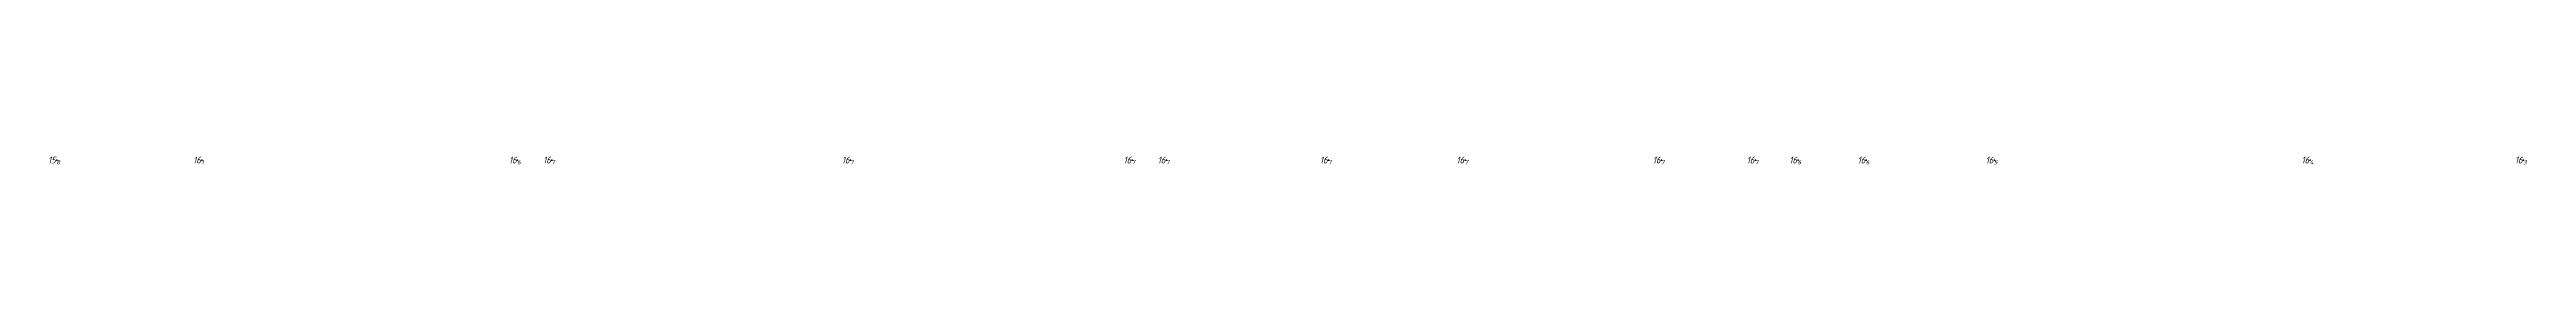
# Model space of a CAD drawing. Header units: metres. Extents: x 555406 to 556003, y 5031197 to 5031451.
# Drawn here: x 555415.2 to 555705.3, y 5031283.5 to 5031284.4 of the extents above; entities that cross this region are included whole.
import ezdxf
from ezdxf.enums import TextEntityAlignment as Align

# ---------------------------------------------------------------- set-up
doc = ezdxf.new("R2010")
doc.units = ezdxf.units.M
doc.layers.add('DEPTHS_TEXT', color=7, linetype='Continuous')
doc.layers.add('POINTS', color=8, linetype='Continuous')
doc.styles.add('ISO', font='iso')

msp = doc.modelspace()

# ---------------------------------------------------------------- texts
at = {"layer": 'DEPTHS_TEXT', "linetype": 'Continuous', "style": 'ISO', "oblique": 15}
for s, p in [('15', (555415.87, 5031284)), ('16', (555432.87, 5031284)), ('16', (555469.87, 5031284)), ('16', (555473.87, 5031284)), ('16', (555508.87, 5031284)), ('16', (555541.87, 5031284)), ('16', (555545.87, 5031284)), ('16', (555564.87, 5031284)), ('16', (555580.87, 5031284)), ('16', (555603.87, 5031284)), ('16', (555614.87, 5031284)), ('16', (555619.87, 5031284)), ('16', (555627.87, 5031284)), ('16', (555642.87, 5031284)), ('16', (555679.87, 5031284)), ('16', (555704.87, 5031284))]:
    msp.add_text(s, height=0.8, dxfattribs=at).set_placement(p, align=Align.MIDDLE_RIGHT)
for s, p in [('8', (555415.95, 5031284)), ('1', (555432.95, 5031284)), ('6', (555469.95, 5031284)), ('7', (555473.95, 5031284)), ('7', (555508.95, 5031284)), ('7', (555541.95, 5031284)), ('7', (555545.95, 5031284)), ('7', (555564.95, 5031284)), ('7', (555580.95, 5031284)), ('7', (555603.95, 5031284)), ('7', (555614.95, 5031284)), ('6', (555619.95, 5031284)), ('6', (555627.95, 5031284)), ('5', (555642.95, 5031284)), ('4', (555679.95, 5031284)), ('3', (555704.95, 5031284))]:
    msp.add_text(s, height=0.5, dxfattribs=at).set_placement(p, align=Align.TOP_LEFT)

# ---------------------------------------------------------------- linework, layer by layer
at = {"layer": 'POINTS', "linetype": 'Continuous'}
for p in [(555416, 5031284, 15.8), (555433, 5031284, 16.1), (555470, 5031284, 16.6), (555474, 5031284, 16.7), (555509, 5031284, 16.7), (555542, 5031284, 16.7), (555546, 5031284, 16.7), (555565, 5031284, 16.7), (555581, 5031284, 16.7), (555604, 5031284, 16.7), (555615, 5031284, 16.7), (555620, 5031284, 16.6), (555628, 5031284, 16.6), (555643, 5031284, 16.5), (555680, 5031284, 16.4), (555705, 5031284, 16.3)]:
    msp.add_point(p, dxfattribs=at)

msp.set_redraw_order([(e.dxf.handle, doc.entitydb.next_handle()) for e in msp.query("TEXT MTEXT ATTDEF DIMENSION ARC_DIMENSION")])  # texts and dimensions are drawn at this point

doc.saveas('drawing.dxf')
